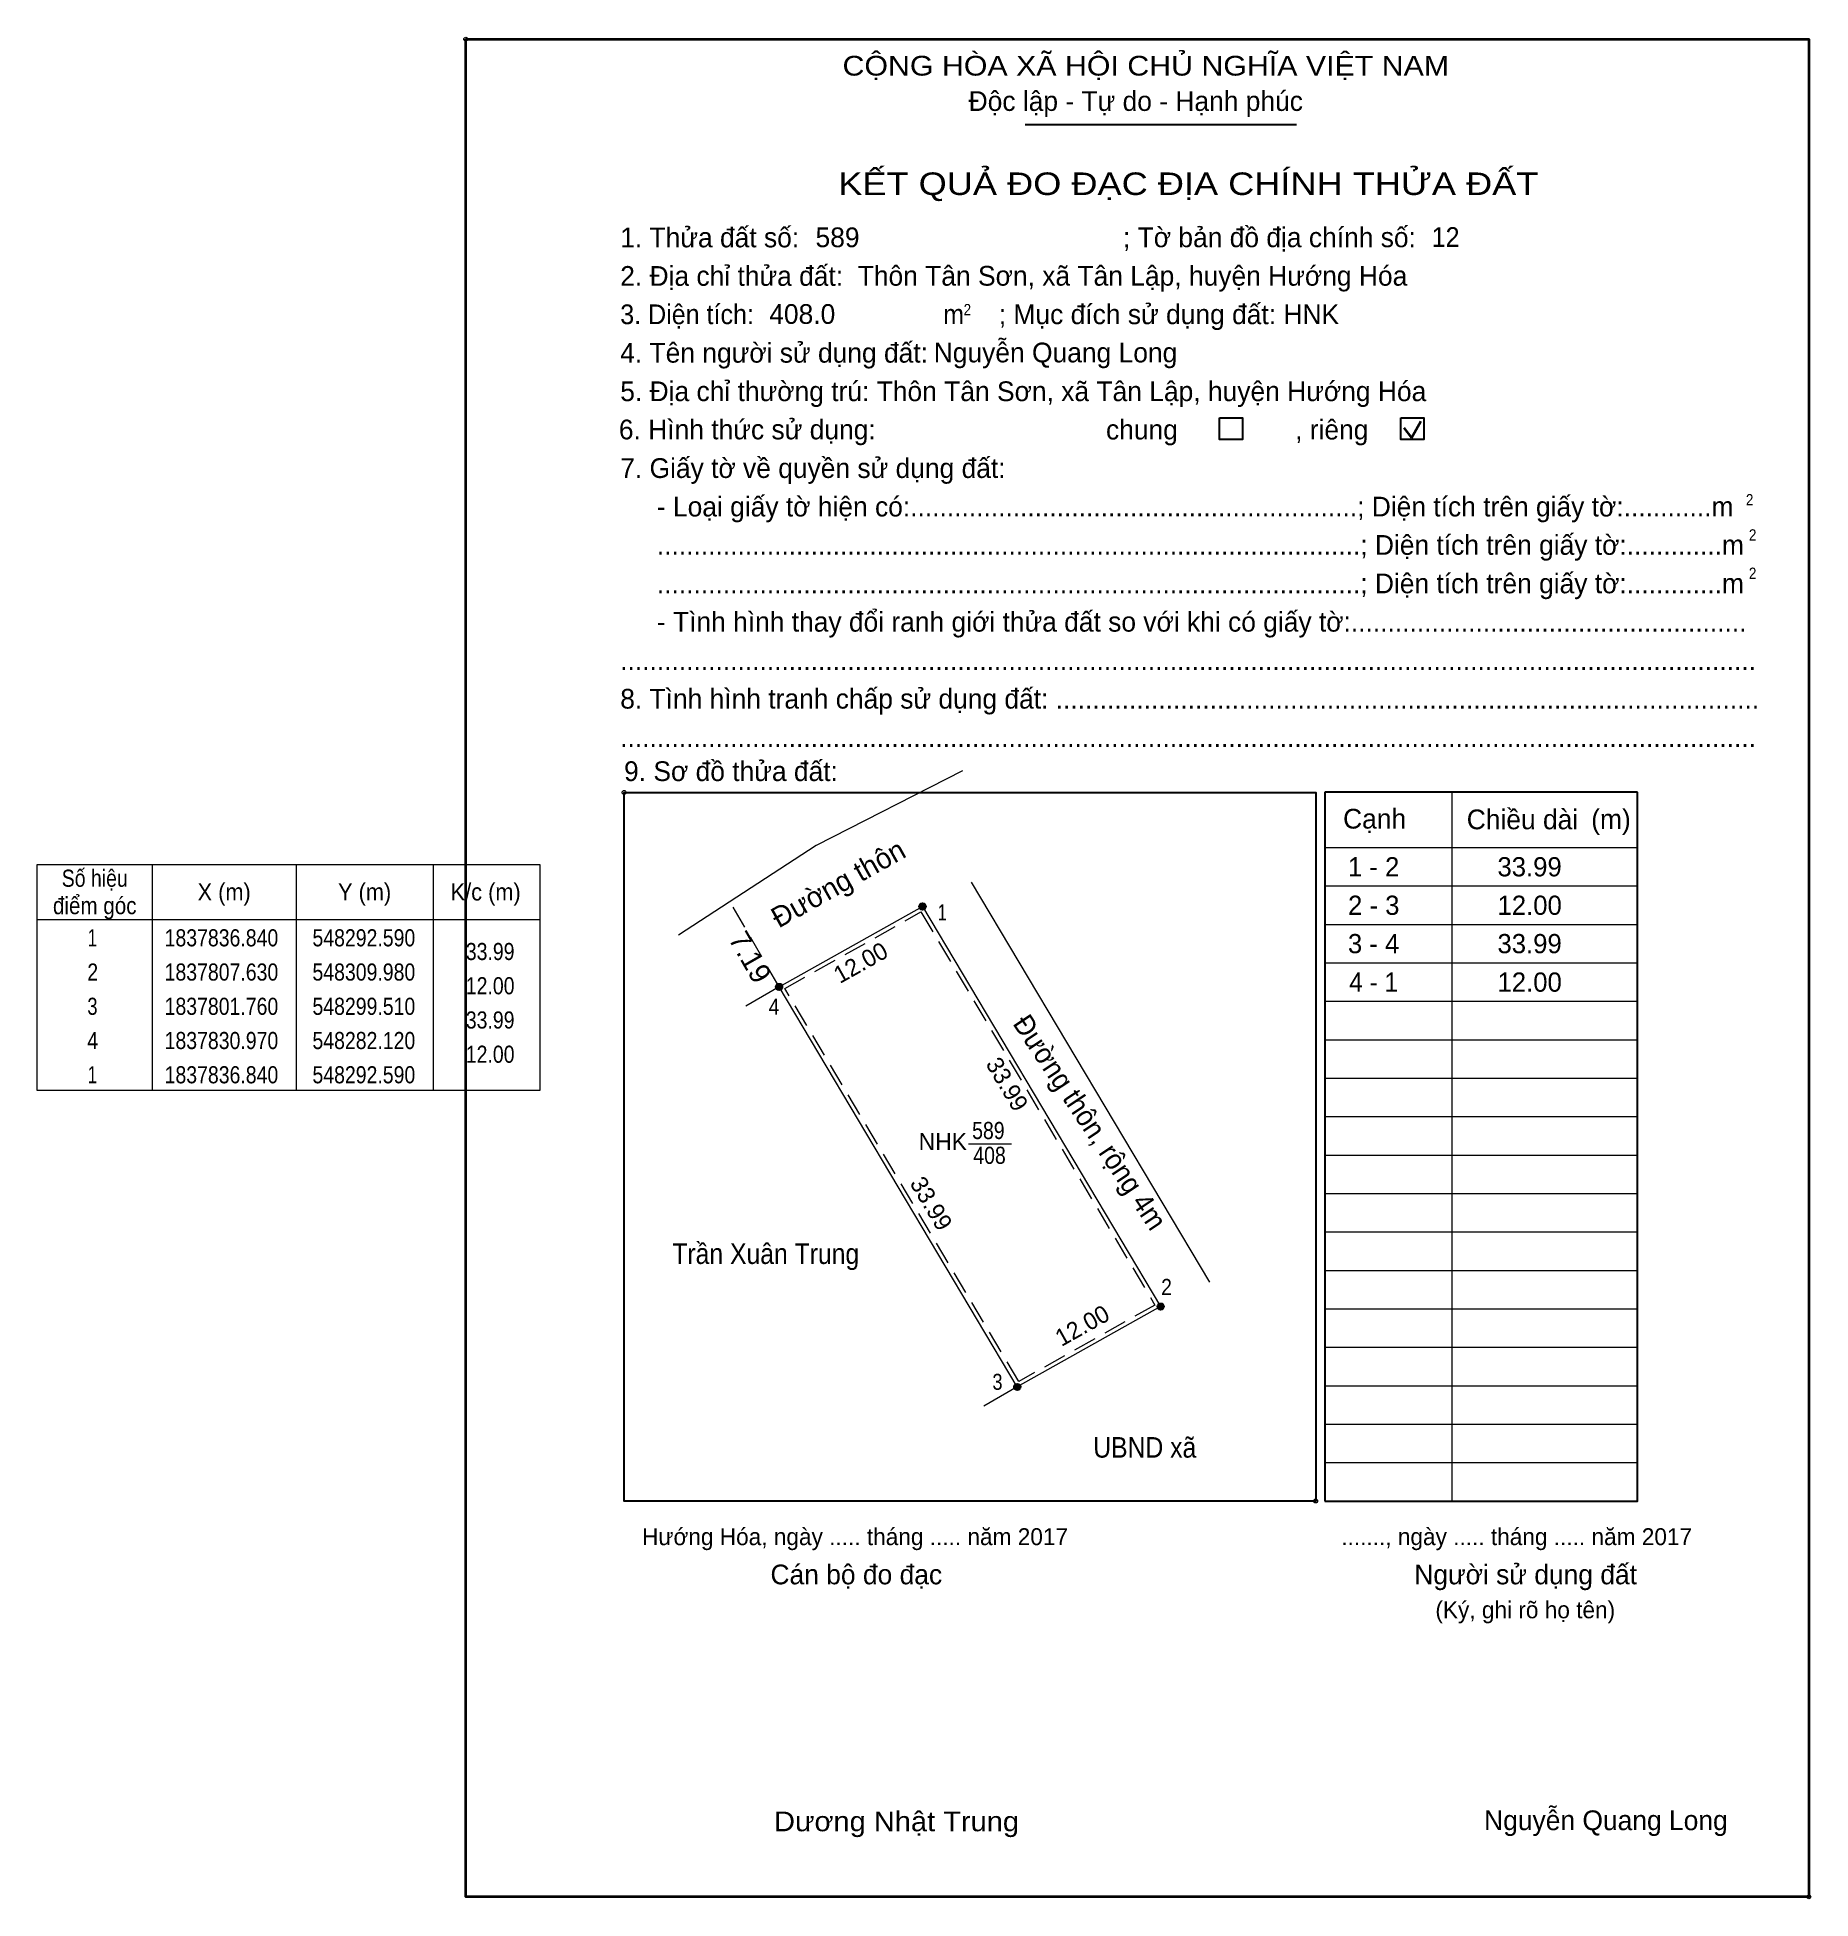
# Model space of a CAD drawing. Header units: metres. Extents: x 548228 to 548926, y 1837763 to 1837905.
# Drawn here: x 548227.9 to 548357.5, y 1837764.4 to 1837900.3 of the extents above; entities that cross this region are included whole.
import ezdxf
from ezdxf.enums import TextEntityAlignment as Align

# ---------------------------------------------------------------- set-up
doc = ezdxf.new("R2010")
doc.units = ezdxf.units.M
doc.header["$LTSCALE"] = 0.56
doc.header["$PDMODE"] = 32
doc.header["$PDSIZE"] = 0.28
doc.linetypes.add('MEDIUM_DASHED', pattern=[4.5, 3, -1.5])
for name, color, linetype, lineweight in [('1', 7, 'Continuous', 13), ('10', 7, 'Continuous', 13), ('11', 7, 'Continuous', 25), ('2', 7, 'Continuous', 35), ('27', 7, 'Continuous', 13), ('50', 7, 'Continuous', 25), ('63', 7, 'Continuous', 13)]:
    doc.layers.add(name, color=color, linetype=linetype, lineweight=lineweight)
for name, color, linetype in [('13', 7, 'Continuous'), ('36', 7, 'Continuous'), ('48', 7, 'Continuous'), ('52', 7, 'Continuous'), ('6', 7, 'Continuous'), ('9', 7, 'Continuous')]:
    doc.layers.add(name, color=color, linetype=linetype)

msp = doc.modelspace()

# ---------------------------------------------------------------- texts
at = {"layer": '1'}
for s, height, width, p in [('CỘNG HÒA XÃ HỘI CHỦ NGHĨA VIỆT NAM', 1.44, 1.15, (548286.75, 1837897.51)), ('3. Diện tích:', 1.44, 0.95, (548270.52, 1837879.36)), ('m', 1.44, 0.95, (548294.1, 1837879.36)), ('2', 0.8231, 0.9, (548295.59, 1837880.01)), ('2', 0.8231, 0.9, (548352.71, 1837866.13)), ('2', 0.8231, 0.9, (548352.93, 1837863.56)), ('2', 0.8231, 0.9, (548352.93, 1837860.76)), ('Dương Nhật Trung', 1.441, 1.1, (548281.75, 1837769.32))]:
    msp.add_text(s, height=height, dxfattribs=dict(at, width=width)).set_placement(p)
for s, height, p in [('Độc lập - Tự do - Hạnh phúc', 1.44, (548295.96, 1837894.93)), ('1. Thửa đất số:', 1.44, (548270.52, 1837884.97)), ('; Tờ bản đồ địa chính số:', 1.44, (548307.23, 1837884.98)), ('2. Địa chỉ thửa đất:', 1.44, (548270.52, 1837882.16)), ('; Mục đích sử dụng đất: HNK', 1.441, (548298.16, 1837879.36)), ('4. Tên người sử dụng đất:', 1.44, (548270.52, 1837876.55)), ('5. Địa chỉ thường trú: Thôn Tân Sơn, xã Tân Lập, huyện Hướng Hóa', 1.441, (548270.52, 1837873.74)), ('chung                , riêng', 1.44, (548305.99, 1837870.94)), ('7. Giấy tờ về quyền sử dụng đất:', 1.44, (548270.52, 1837868.13)), ('     - Loại giấy tờ hiện có:.............................................................; Diện tích trên giấy tờ:............m', 1.44, (548270.52, 1837865.32)), ('     ................................................................................................; Diện tích trên giấy tờ:.............m', 1.44, (548270.52, 1837862.52)), ('     ................................................................................................; Diện tích trên giấy tờ:.............m', 1.44, (548270.52, 1837859.71)), ('     - Tình hình thay đổi ranh giới thửa đất so với khi có giấy tờ:......................................................', 1.44, (548270.52, 1837856.91)), ('...........................................................................................................................................................', 1.44, (548270.52, 1837854.1)), ('8. Tình hình tranh chấp sử dụng đất: ................................................................................................', 1.44, (548270.52, 1837851.29)), ('...........................................................................................................................................................', 1.44, (548270.52, 1837848.49)), ('9. Sơ đồ thửa đất:', 1.44, (548270.8, 1837846)), ('Cạnh', 1.44, (548323.3, 1837842.53)), ('Chiều dài', 1.44, (548332.33, 1837842.48)), ('(m)', 1.44, (548341.42, 1837842.5)), ('Hướng Hóa, ngày ..... tháng ..... năm 2017', 1.235, (548272.11, 1837790.21)), ('......., ngày ..... tháng ..... năm 2017', 1.235, (548323.17, 1837790.21)), ('Cán bộ đo đạc', 1.441, (548281.49, 1837787.35)), ('Người sử dụng đất', 1.44, (548328.5, 1837787.35)), ('(Ký, ghi rõ họ tên)', 1.235, (548330.04, 1837784.87))]:
    msp.add_text(s, height=height, dxfattribs=at).set_placement(p)
for s, height, width, p in [('KẾT QUẢ ĐO ĐẠC ĐỊA CHÍNH THỬA ĐẤT', 1.646, 1.2, (548312, 1837888.79)), ('589', 1.25, 0.85, (548297.4, 1837819.86)), ('408', 1.25, 0.85, (548297.485, 1837818.05))]:
    msp.add_text(s, height=height, dxfattribs=dict(at, width=width)).set_placement(p, align=Align.CENTER)
msp.add_text('NHK', height=1.25, dxfattribs=at).set_placement((548294.075, 1837819.05), align=Align.CENTER)
at = {"layer": '10'}
for s, rotation, p in [('Đường thôn', 29.277, (548282.09, 1837835.23)), ('7.19', 299.834, (548278.39, 1837834.47))]:
    msp.add_text(s, height=1.5, rotation=rotation, dxfattribs=at).set_placement(p)
at = {"layer": '13', "width": 0.95}
msp.add_text('Đường thôn, rộng 4m', height=1.5, rotation=303.639, dxfattribs=at).set_placement((548304.2001, 1837820.6705), align=Align.CENTER)
at = {"layer": '36', "width": 0.9}
for s, p in [('Trần Xuân Trung', (548281.145, 1837810.74)), ('UBND xã', (548308.82, 1837796.6))]:
    msp.add_text(s, height=1.5, dxfattribs=at).set_placement(p, align=Align.CENTER)
at = {"layer": '48'}
msp.add_text('6. Hình thức sử dụng:', height=1.441, dxfattribs=at).set_placement((548270.42, 1837870.95))
at = {"layer": '52'}
for s, p in [('1 - 2', (548325.53, 1837839.04)), ('33.99', (548336.92, 1837839.04)), ('2 - 3', (548325.54, 1837836.23)), ('12.00', (548336.925, 1837836.23)), ('3 - 4', (548325.53, 1837833.43)), ('33.99', (548336.92, 1837833.43)), ('12.00', (548336.925, 1837830.62))]:
    msp.add_text(s, height=1.403, dxfattribs=at).set_placement(p, align=Align.CENTER)
at = {"layer": '52', "width": 0.95}
msp.add_text('4 - 1', height=1.403, dxfattribs=at).set_placement((548325.53, 1837830.62), align=Align.CENTER)
at = {"layer": '6'}
for s, p in [('589', (548284.78, 1837884.98)), ('Thôn Tân Sơn, xã Tân Lập, huyện Hướng Hóa', (548287.86, 1837882.17)), ('408.0', (548281.4, 1837879.38)), ('Nguyễn Quang Long', (548293.41, 1837876.57)), ('Nguyễn Quang Long', (548333.6, 1837769.4))]:
    msp.add_text(s, height=1.441, dxfattribs=at).set_placement(p)
at = {"layer": '6', "width": 0.95}
msp.add_text('12', height=1.441, dxfattribs=at).set_placement((548329.77, 1837885))
at = {"layer": '63'}
for s, width, p in [('Số hiệu', 0.85, (548232.15, 1837838.28)), ('X (m)', 0.95, (548241.6, 1837837.28)), ('Y (m)', 0.95, (548251.855, 1837837.28)), ('K/c (m)', 0.95, (548260.695, 1837837.28)), ('điểm góc', 0.9, (548232.15, 1837836.28)), (' 1', 0.75, (548231.8, 1837833.93)), ('1837836.840', 0.85, (548241.4, 1837833.93)), ('548292.590', 0.85, (548251.8, 1837833.93)), (' 2', 0.85, (548231.805, 1837831.43)), ('1837807.630', 0.85, (548241.4, 1837831.43)), ('548309.980', 0.85, (548251.8, 1837831.43)), (' 3', 0.8, (548231.795, 1837828.93)), ('1837801.760', 0.85, (548241.4, 1837828.93)), ('548299.510', 0.85, (548251.8, 1837828.93)), (' 4', 0.85, (548231.8, 1837826.43)), ('1837830.970', 0.85, (548241.4, 1837826.43)), ('548282.120', 0.85, (548251.8, 1837826.43)), (' 1', 0.75, (548231.8, 1837823.93)), ('1837836.840', 0.85, (548241.4, 1837823.93)), ('548292.590', 0.85, (548251.8, 1837823.93))]:
    msp.add_text(s, height=1.25, dxfattribs=dict(at, width=width)).set_placement(p, align=Align.CENTER)
at = {"layer": '63', "width": 0.85}
for s, p in [('33.99', (548262.8, 1837832.93)), ('12.00', (548262.8, 1837830.43)), ('33.99', (548262.8, 1837827.93)), ('12.00', (548262.8, 1837825.43))]:
    msp.add_text(s, height=1.25, dxfattribs=at).set_placement(p, align=Align.RIGHT)
at = {"layer": '63'}
for s, rotation, p in [('12.00', 29.277, (548288.3794, 1837832.1993)), ('33.99', 300.767, (548298.2335, 1837823.5497)), ('33.99', 300.767, (548292.6935, 1837814.8397)), ('12.00', 29.277, (548304.5594, 1837805.6993))]:
    msp.add_text(s, height=1.25, rotation=rotation, dxfattribs=at).set_placement(p, align=Align.CENTER)
at = {"layer": '9'}
for s, width, p in [('1', 0.75, (548294.03, 1837835.83)), ('4', 0.9, (548281.745, 1837828.94)), ('2', 0.9, (548310.41, 1837808.48)), ('3', 0.85, (548298.065, 1837801.55))]:
    msp.add_text(s, height=1.169, dxfattribs=dict(at, width=width)).set_placement(p, align=Align.CENTER)

# ---------------------------------------------------------------- hatches: boundary and pattern name
at = {"layer": '11'}
for points in [[(548292.8239, 1837836.84, 1), (548292.3561, 1837836.84, 1)], [(548282.3539, 1837830.97, 1), (548281.8861, 1837830.97, 1)], [(548310.2139, 1837807.63, 1), (548309.7461, 1837807.63, 1)], [(548299.7439, 1837801.76, 1), (548299.2761, 1837801.76, 1)], [(548299.7439, 1837801.76, 1), (548299.2761, 1837801.76, 1)]]:
    msp.add_hatch(color=256, dxfattribs=at).paths.add_polyline_path(points)

# ---------------------------------------------------------------- linework, layer by layer
at = {"layer": '1', "lineweight": 25}
for p, q in [((548300.08, 1837893.95), (548319.91, 1837893.95)), ((548321.96, 1837845.18), (548321.96, 1837796.02)), ((548344.81, 1837793.43), (548344.81, 1837845.18)), ((548321.96, 1837796.02), (548321.96, 1837793.43))]:
    msp.add_line(p, q, dxfattribs=at)
at = {"layer": '1', "lineweight": 35}
for p, q in [((548328.3, 1837871.06), (548328.98, 1837872.27)), ((548327.74, 1837871.78), (548328.3, 1837871.06))]:
    msp.add_line(p, q, dxfattribs=at)
at = {"layer": '1'}
for p, q in [((548331.24, 1837845.18), (548331.24, 1837793.43)), ((548321.96, 1837841.14), (548327.58, 1837841.14)), ((548327.58, 1837841.14), (548337.66, 1837841.14)), ((548337.66, 1837841.14), (548344.81, 1837841.14)), ((548321.96, 1837838.34), (548327.58, 1837838.34)), ((548327.58, 1837838.34), (548337.66, 1837838.34)), ((548337.66, 1837838.34), (548344.81, 1837838.34)), ((548321.96, 1837835.53), (548327.58, 1837835.53)), ((548327.58, 1837835.53), (548337.66, 1837835.53)), ((548337.66, 1837835.53), (548344.81, 1837835.53)), ((548321.96, 1837832.72), (548327.58, 1837832.72)), ((548327.58, 1837832.72), (548337.66, 1837832.72)), ((548337.66, 1837832.72), (548344.81, 1837832.72)), ((548321.96, 1837829.92), (548327.58, 1837829.92)), ((548327.58, 1837829.92), (548337.66, 1837829.92)), ((548337.66, 1837829.92), (548344.81, 1837829.92)), ((548321.96, 1837827.11), (548327.58, 1837827.11)), ((548327.58, 1837827.11), (548337.66, 1837827.11)), ((548337.66, 1837827.11), (548344.81, 1837827.11)), ((548321.96, 1837824.3), (548327.58, 1837824.3)), ((548327.58, 1837824.3), (548337.66, 1837824.3)), ((548337.66, 1837824.3), (548344.81, 1837824.3)), ((548321.96, 1837821.5), (548327.58, 1837821.5)), ((548327.58, 1837821.5), (548337.66, 1837821.5)), ((548337.66, 1837821.5), (548344.81, 1837821.5)), ((548321.96, 1837818.69), (548327.58, 1837818.69)), ((548327.58, 1837818.69), (548337.66, 1837818.69)), ((548337.66, 1837818.69), (548344.81, 1837818.69)), ((548321.96, 1837815.89), (548327.58, 1837815.89)), ((548327.58, 1837815.89), (548337.66, 1837815.89)), ((548337.66, 1837815.89), (548344.81, 1837815.89)), ((548321.96, 1837813.08), (548327.58, 1837813.08)), ((548327.58, 1837813.08), (548337.66, 1837813.08)), ((548337.66, 1837813.08), (548344.81, 1837813.08)), ((548321.96, 1837810.27), (548327.58, 1837810.27)), ((548327.58, 1837810.27), (548337.66, 1837810.27)), ((548337.66, 1837810.27), (548344.81, 1837810.27)), ((548321.96, 1837807.47), (548327.58, 1837807.47)), ((548327.58, 1837807.47), (548337.66, 1837807.47)), ((548337.66, 1837807.47), (548344.81, 1837807.47)), ((548321.96, 1837804.66), (548327.58, 1837804.66)), ((548327.58, 1837804.66), (548337.66, 1837804.66)), ((548337.66, 1837804.66), (548344.81, 1837804.66)), ((548321.96, 1837801.85), (548327.58, 1837801.85)), ((548327.58, 1837801.85), (548337.66, 1837801.85)), ((548337.66, 1837801.85), (548344.81, 1837801.85)), ((548321.96, 1837799.05), (548327.58, 1837799.05)), ((548327.58, 1837799.05), (548337.66, 1837799.05)), ((548337.66, 1837799.05), (548344.81, 1837799.05)), ((548321.96, 1837796.24), (548327.58, 1837796.24)), ((548327.58, 1837796.24), (548337.66, 1837796.24)), ((548337.66, 1837796.24), (548344.81, 1837796.24))]:
    msp.add_line(p, q, dxfattribs=at)
at = {"layer": '1', "lineweight": 25}
for points in [[(548270.8, 1837796.02), (548270.8, 1837845.17), (548321.3, 1837845.17), (548321.3, 1837796.02)], [(548344.81, 1837845.18), (548327.58, 1837845.18), (548321.96, 1837845.18)], [(548321.3, 1837796.02), (548321.3, 1837793.43), (548270.8, 1837793.43), (548270.8, 1837796.02)], [(548321.96, 1837793.43), (548344.81, 1837793.43), (548344.81, 1837793.94)]]:
    msp.add_lwpolyline(points, dxfattribs=at)
at = {"layer": '1'}
msp.add_lwpolyline([(548292.59, 1837836.84), (548309.98, 1837807.63), (548299.51, 1837801.76), (548282.12, 1837830.97)], close=True, dxfattribs=at)
for p in [(548259.24, 1837900.17), (548270.8, 1837845.17), (548321.3, 1837793.43), (548357.31, 1837764.53)]:
    msp.add_point(p, dxfattribs=at)
at = {"layer": '10'}
for p, q in [((548295.51, 1837846.74), (548284.82, 1837841.3)), ((548284.82, 1837841.3), (548274.77, 1837834.74)), ((548313.57, 1837809.4), (548296.18, 1837838.61))]:
    msp.add_line(p, q, dxfattribs=at)
at = {"layer": '10', "linetype": 'MEDIUM_DASHED'}
msp.add_line((548282.12, 1837830.97), (548278.54, 1837837.2), dxfattribs=at)
at = {"layer": '10'}
msp.add_lwpolyline([(548299.51, 1837801.76), (548282.12, 1837830.97), (548292.59, 1837836.84), (548309.98, 1837807.63)], close=True, dxfattribs=at)
at = {"layer": '10', "linetype": 'MEDIUM_DASHED'}
msp.add_lwpolyline([(548299.62, 1837802.16), (548282.54, 1837830.86), (548292.48, 1837836.44), (548309.56, 1837807.74)], close=True, dxfattribs=at)
at = {"layer": '11'}
for centre in [(548292.59, 1837836.84), (548282.12, 1837830.97), (548309.98, 1837807.63), (548299.51, 1837801.76), (548299.51, 1837801.76)]:
    msp.add_circle(centre, 0.2339, dxfattribs=at)
at = {"layer": '2'}
msp.add_lwpolyline([(548259.24, 1837900.17), (548357.31, 1837900.17), (548357.31, 1837764.53), (548259.24, 1837764.53)], close=True, dxfattribs=at)
at = {"layer": '27'}
for p, q in [((548282.12, 1837830.97), (548279.69, 1837829.56)), ((548299.51, 1837801.76), (548297.08, 1837800.35))]:
    msp.add_line(p, q, dxfattribs=at)
at = {"layer": '50'}
for points in [[(548314.27, 1837872.51), (548315.95, 1837872.51), (548315.95, 1837870.93), (548314.27, 1837870.93)], [(548327.52, 1837872.51), (548329.2, 1837872.51), (548329.2, 1837870.93), (548327.52, 1837870.93)]]:
    msp.add_lwpolyline(points, close=True, dxfattribs=at)
at = {"layer": '63'}
for p, q in [((548236.35, 1837839.9), (548236.35, 1837823.4)), ((548246.85, 1837839.9), (548246.85, 1837823.4)), ((548256.85, 1837839.9), (548256.85, 1837823.4)), ((548227.95, 1837835.9), (548264.65, 1837835.9)), ((548295.95, 1837819.5), (548299.1, 1837819.5))]:
    msp.add_line(p, q, dxfattribs=at)
msp.add_lwpolyline([(548227.95, 1837839.9), (548264.65, 1837839.9), (548264.65, 1837823.4), (548227.95, 1837823.4)], close=True, dxfattribs=at)

msp.set_redraw_order([(e.dxf.handle, doc.entitydb.next_handle()) for e in msp.query("TEXT MTEXT ATTDEF DIMENSION ARC_DIMENSION")])  # texts and dimensions are drawn at this point

doc.saveas('drawing.dxf')
